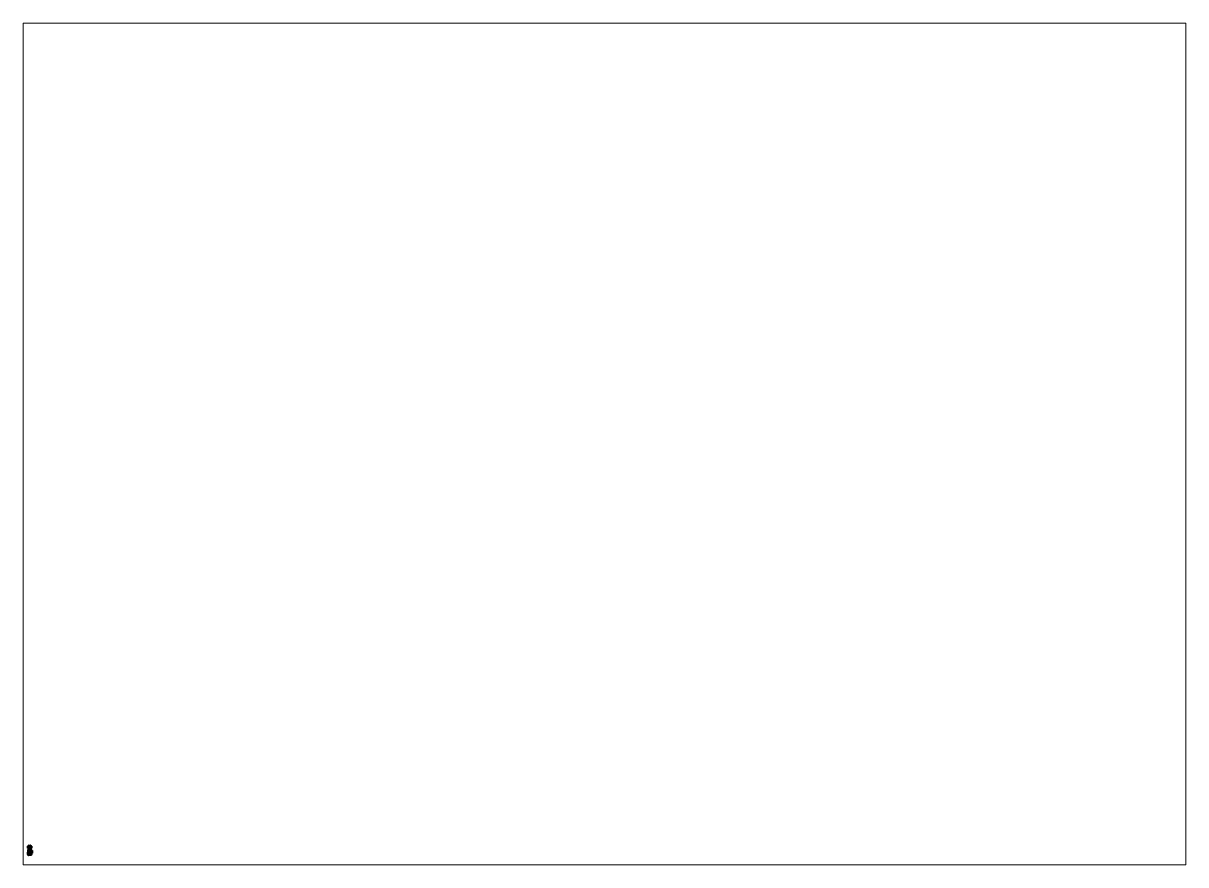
# Paper-space layout 'Layout1' of a CAD drawing. Header units: millimetres. Extents: x 28 to 251, y 20 to 181.
# The model-space entities are those that its viewports show. They can reach past a viewport. Long polylines and large blocks are cut down to what shows.
import ezdxf

# ---------------------------------------------------------------- set-up
doc = ezdxf.new("R2010")
doc.units = ezdxf.units.MM
for name, color, linetype in [('internals', 2, 'Continuous'), ('mudguards', 4, 'Continuous'), ('seats', 3, 'Continuous'), ('tent', 1, 'Continuous'), ('wheels', 2, 'Continuous')]:
    doc.layers.add(name, color=color, linetype=linetype)

msp = doc.modelspace()

# ---------------------------------------------------------------- linework, layer by layer
for points in [[(-0.72, 0.65, 1.17), (-0.76, 0.65, 1.24), (-0.68, 0.67, 1.24)], [(-0.76, 0.65, 1.24), (-0.72, 0.65, 1.31), (-0.68, 0.67, 1.24)], [(-0.6, 0.65, 1.24), (-0.64, 0.65, 1.31), (-0.72, 0.65, 1.31), (-0.76, 0.65, 1.24)], [(-0.64, 0.65, 1.17), (-0.6, 0.65, 1.24), (-0.76, 0.65, 1.24), (-0.72, 0.65, 1.17)], [(-0.64, 0.65, 1.17), (-0.72, 0.65, 1.17), (-0.68, 0.67, 1.24)], [(-0.72, 0.65, 1.31), (-0.64, 0.65, 1.31), (-0.68, 0.67, 1.24)], [(-0.62, 1.58, 0.78), (-0.64, 1.57, 0.75), (-0.69, 1.57, 0.85), (-0.66, 1.58, 0.85)], [(-0.66, 1.58, 0.85), (-0.69, 1.57, 0.85), (-0.64, 1.57, 0.95), (-0.62, 1.58, 0.92)], [(-0.68, 1.51, 0.85), (-0.69, 1.57, 0.85), (-0.64, 1.57, 0.75), (-0.63, 1.51, 0.77)], [(-0.63, 1.51, 0.93), (-0.64, 1.57, 0.95), (-0.69, 1.57, 0.85), (-0.68, 1.51, 0.85)], [(-0.64, 1.47, 0.85), (-0.68, 1.51, 0.85), (-0.63, 1.51, 0.77), (-0.61, 1.47, 0.8)], [(-0.61, 1.47, 0.9), (-0.63, 1.51, 0.93), (-0.68, 1.51, 0.85), (-0.64, 1.47, 0.85)], [(-0.6, 0.65, 1.24), (-0.64, 0.65, 1.17), (-0.68, 0.67, 1.24)], [(-0.64, 0.65, 1.31), (-0.6, 0.65, 1.24), (-0.68, 0.67, 1.24)], [(-0.5, 0.66, 1.15), (-0.51, 0.66, 1.13), (-0.68, 0.66, 1.23), (-0.67, 0.66, 1.24)], [(-0.51, 0.66, 1.13), (-0.51, 0.65, 1.14), (-0.67, 0.65, 1.24), (-0.68, 0.66, 1.23)], [(-0.51, 0.65, 1.14), (-0.5, 0.66, 1.15), (-0.67, 0.66, 1.24), (-0.67, 0.65, 1.24)], [(-0.58, 1.59, 0.85), (-0.62, 1.58, 0.78), (-0.66, 1.58, 0.85), (-0.58, 1.59, 0.85)], [(-0.58, 1.59, 0.85), (-0.66, 1.58, 0.85), (-0.62, 1.58, 0.92), (-0.58, 1.59, 0.85)], [(0.5, 0.65, 0.33), (0.66, 0, 0.33), (-0.66, 0, 0.33), (-0.5, 0.65, 0.33)], [(-0.5, 0.65, 0.33), (-0.66, 0, 0.33), (-0.66, 0, 1.11), (-0.5, 0.65, 1.11)], [(0.66, 0, 0.33), (0.66, -0.64, 0.33), (-0.66, -0.64, 0.33), (-0.66, 0, 0.33)], [(-0.66, 0, 0.33), (-0.66, -0.64, 0.33), (-0.66, -0.64, 0.46), (-0.66, 0, 1.11)], [(-0.66, -0.64, 0.46), (-0.66, -0.74, 0.66), (-0.66, -0.9, 1.11), (-0.66, 0, 1.11)], [(-0.54, 1.58, 0.78), (-0.53, 1.57, 0.75), (-0.64, 1.57, 0.75), (-0.62, 1.58, 0.78)], [(-0.62, 1.58, 0.92), (-0.64, 1.57, 0.95), (-0.53, 1.57, 0.95), (-0.54, 1.58, 0.92)], [(-0.63, 1.51, 0.77), (-0.64, 1.57, 0.75), (-0.53, 1.57, 0.75), (-0.53, 1.51, 0.77)], [(-0.53, 1.51, 0.93), (-0.53, 1.57, 0.95), (-0.64, 1.57, 0.95), (-0.63, 1.51, 0.93)], [(-0.58, 1.46, 0.85), (-0.64, 1.47, 0.85), (-0.61, 1.47, 0.8), (-0.58, 1.46, 0.85)], [(-0.58, 1.46, 0.85), (-0.61, 1.47, 0.9), (-0.64, 1.47, 0.85), (-0.58, 1.46, 0.85)], [(-0.61, 1.47, 0.8), (-0.63, 1.51, 0.77), (-0.53, 1.51, 0.77), (-0.55, 1.47, 0.8)], [(-0.55, 1.47, 0.9), (-0.53, 1.51, 0.93), (-0.63, 1.51, 0.93), (-0.61, 1.47, 0.9)], [(-0.58, 1.59, 0.85), (-0.54, 1.58, 0.78), (-0.62, 1.58, 0.78), (-0.58, 1.59, 0.85)], [(-0.58, 1.59, 0.85), (-0.62, 1.58, 0.92), (-0.54, 1.58, 0.92), (-0.58, 1.59, 0.85)], [(-0.58, 1.46, 0.85), (-0.61, 1.47, 0.8), (-0.55, 1.47, 0.8), (-0.58, 1.46, 0.85)], [(-0.58, 1.46, 0.85), (-0.55, 1.47, 0.9), (-0.61, 1.47, 0.9), (-0.58, 1.46, 0.85)], [(-0.58, 1.59, 0.85), (-0.5, 1.58, 0.85), (-0.54, 1.58, 0.78), (-0.58, 1.59, 0.85)], [(-0.58, 1.59, 0.85), (-0.54, 1.58, 0.92), (-0.5, 1.58, 0.85), (-0.58, 1.59, 0.85)], [(-0.58, 1.53, 0.64), (-0.58, 1.43, 0.73), (-0.58, 1.48, 0.8), (-0.58, 1.53, 0.77)], [(-0.58, 1.43, 0.73), (-0.58, 1.53, 0.64), (-0.58, 1.53, 0.77), (-0.58, 1.48, 0.8)], [(-0.58, 1.46, 0.85), (-0.55, 1.47, 0.8), (-0.53, 1.47, 0.85), (-0.58, 1.46, 0.85)], [(-0.58, 1.46, 0.85), (-0.53, 1.47, 0.85), (-0.55, 1.47, 0.9), (-0.58, 1.46, 0.85)], [(-0.55, 1.47, 0.8), (-0.53, 1.51, 0.77), (-0.48, 1.51, 0.85), (-0.53, 1.47, 0.85)], [(-0.53, 1.47, 0.85), (-0.48, 1.51, 0.85), (-0.53, 1.51, 0.93), (-0.55, 1.47, 0.9)], [(-0.5, 1.58, 0.85), (-0.47, 1.57, 0.85), (-0.53, 1.57, 0.75), (-0.54, 1.58, 0.78)], [(-0.54, 1.58, 0.92), (-0.53, 1.57, 0.95), (-0.47, 1.57, 0.85), (-0.5, 1.58, 0.85)], [(-0.53, 1.51, 0.77), (-0.53, 1.57, 0.75), (-0.47, 1.57, 0.85), (-0.48, 1.51, 0.85)], [(-0.48, 1.51, 0.85), (-0.47, 1.57, 0.85), (-0.53, 1.57, 0.95), (-0.53, 1.51, 0.93)], [(-0.5, 0.67, 1.05), (-0.53, 0.66, 1.05), (-0.53, 0.66, 1.15), (-0.5, 0.67, 1.15)], [(-0.53, 0.66, 1.15), (-0.5, 0.65, 1.15), (-0.5, 0.67, 1.15)], [(-0.5, 0.67, 1.05), (-0.5, 0.67, 1.05), (-0.5, 0.65, 1.05), (-0.53, 0.66, 1.05)], [(-0.53, 0.66, 1.05), (-0.5, 0.65, 1.05), (-0.5, 0.65, 1.15), (-0.53, 0.66, 1.15)], [(-0.48, 0.83, 0.33), (-0.5, 0.65, 0.33), (-0.5, 0.65, 1.11), (-0.48, 0.83, 1.05)], [(0.48, 0.83, 0.33), (0.5, 0.65, 0.33), (-0.5, 0.65, 0.33), (-0.48, 0.83, 0.33)], [(-0.48, 0.83, 1.05), (-0.5, 0.65, 1.11), (0.5, 0.65, 1.11), (0.48, 0.83, 1.05)], [(-0.5, 0.65, 1.05), (-0.5, 0.67, 1.05), (-0.5, 0.67, 1.15), (-0.5, 0.65, 1.15)], [(-0.4, 1.73, 0.59), (-0.48, 0.83, 0.59), (-0.48, 0.83, 1.05), (-0.4, 1.73, 0.73)], [(0.4, 1.73, 0.59), (0.48, 0.83, 0.59), (-0.48, 0.83, 0.59), (-0.4, 1.73, 0.59)], [(-0.4, 1.73, 0.73), (-0.48, 0.83, 1.05), (0.48, 0.83, 1.05), (0.4, 1.73, 0.73)], [(0.48, 0.83, 0.59), (0.48, 0.83, 0.33), (-0.48, 0.83, 0.33), (-0.48, 0.83, 0.59)], [(-0.45, 0.44, 1.02), (-0.47, 0.43, 1.04), (-0.37, 0.5, 1.14), (-0.36, 0.5, 1.11)], [(-0.47, 0.43, 1.04), (-0.45, 0.41, 1.05), (-0.36, 0.47, 1.14), (-0.37, 0.5, 1.14)], [(-0.45, 0.36, 0.91), (-0.47, 0.34, 0.92), (-0.47, 0.43, 1.04), (-0.45, 0.44, 1.02)], [(-0.47, 0.34, 0.92), (-0.45, 0.33, 0.93), (-0.45, 0.41, 1.05), (-0.47, 0.43, 1.04)], [(-0.36, 0.3, 0.82), (-0.37, 0.27, 0.82), (-0.47, 0.34, 0.92), (-0.45, 0.36, 0.91)], [(-0.37, 0.27, 0.82), (-0.36, 0.27, 0.84), (-0.45, 0.33, 0.93), (-0.47, 0.34, 0.92)], [(-0.43, 0.42, 1.03), (-0.45, 0.44, 1.02), (-0.36, 0.5, 1.11), (-0.35, 0.48, 1.11)], [(-0.45, 0.41, 1.05), (-0.43, 0.42, 1.03), (-0.35, 0.48, 1.11), (-0.36, 0.47, 1.14)], [(-0.43, 0.35, 0.93), (-0.45, 0.36, 0.91), (-0.45, 0.44, 1.02), (-0.43, 0.42, 1.03)], [(-0.45, 0.33, 0.93), (-0.43, 0.35, 0.93), (-0.43, 0.42, 1.03), (-0.45, 0.41, 1.05)], [(-0.35, 0.29, 0.85), (-0.36, 0.3, 0.82), (-0.45, 0.36, 0.91), (-0.43, 0.35, 0.93)], [(-0.36, 0.27, 0.84), (-0.35, 0.29, 0.85), (-0.43, 0.35, 0.93), (-0.45, 0.33, 0.93)], [(0.4, 1.73, 0.73), (0.4, 1.73, 0.59), (-0.4, 1.73, 0.59), (-0.4, 1.73, 0.73)], [(-0.39, 1.84, 0.7), (-0.39, 1.86, 0.66), (-0.39, 1.83, 0.67), (-0.39, 1.82, 0.69)], [(-0.35, 1.84, 0.7), (-0.35, 1.86, 0.66), (-0.39, 1.86, 0.66), (-0.39, 1.84, 0.7)], [(-0.39, 1.86, 0.66), (-0.39, 1.83, 0.64), (-0.39, 1.81, 0.66), (-0.39, 1.83, 0.67)], [(-0.35, 1.86, 0.66), (-0.35, 1.83, 0.64), (-0.39, 1.83, 0.64), (-0.39, 1.86, 0.66)], [(-0.39, 1.8, 0.71), (-0.39, 1.84, 0.7), (-0.39, 1.82, 0.69), (-0.39, 1.78, 0.7)], [(-0.35, 1.8, 0.71), (-0.35, 1.84, 0.7), (-0.39, 1.84, 0.7), (-0.39, 1.8, 0.71)], [(-0.39, 1.83, 0.67), (-0.39, 1.81, 0.66), (-0.35, 1.81, 0.66), (-0.35, 1.83, 0.67)], [(-0.39, 1.83, 0.64), (-0.39, 1.73, 0.64), (-0.39, 1.73, 0.69), (-0.39, 1.81, 0.66)], [(-0.35, 1.83, 0.64), (-0.35, 1.73, 0.64), (-0.39, 1.73, 0.64), (-0.39, 1.83, 0.64)], [(-0.39, 1.82, 0.69), (-0.39, 1.83, 0.67), (-0.35, 1.83, 0.67), (-0.35, 1.82, 0.69)], [(-0.39, 1.78, 0.7), (-0.39, 1.82, 0.69), (-0.35, 1.82, 0.69), (-0.35, 1.78, 0.7)], [(-0.39, 1.81, 0.66), (-0.39, 1.73, 0.69), (-0.35, 1.73, 0.69), (-0.35, 1.81, 0.66)], [(-0.35, 1.78, 0.7), (-0.35, 1.8, 0.71), (-0.39, 1.8, 0.71), (-0.39, 1.78, 0.7)], [(-0.36, 0.5, 1.11), (-0.37, 0.5, 1.14), (-0.22, 0.51, 1.16), (-0.22, 0.52, 1.13)], [(-0.37, 0.5, 1.14), (-0.36, 0.47, 1.14), (-0.22, 0.49, 1.16), (-0.22, 0.51, 1.16)], [(-0.22, 0.29, 0.8), (-0.22, 0.26, 0.8), (-0.37, 0.27, 0.82), (-0.36, 0.3, 0.82)], [(-0.22, 0.26, 0.8), (-0.22, 0.25, 0.82), (-0.36, 0.27, 0.84), (-0.37, 0.27, 0.82)], [(-0.35, 0.48, 1.11), (-0.36, 0.5, 1.11), (-0.22, 0.52, 1.13), (-0.23, 0.49, 1.13)], [(-0.36, 0.47, 1.14), (-0.35, 0.48, 1.11), (-0.23, 0.49, 1.13), (-0.22, 0.49, 1.16)], [(-0.36, 0.47, 1.1), (-0.36, 0.49, 1.11), (-0.28, 0.41, 1), (-0.29, 0.4, 1)], [(-0.36, 0.49, 1.11), (-0.34, 0.48, 1.11), (-0.27, 0.41, 1.01), (-0.28, 0.41, 1)], [(-0.36, 0.48, 1.12), (-0.36, 0.47, 1.1), (-0.29, 0.4, 1), (-0.28, 0.4, 1.01)], [(-0.34, 0.48, 1.11), (-0.36, 0.48, 1.12), (-0.28, 0.4, 1.01), (-0.27, 0.41, 1.01)], [(-0.36, 0.28, 0.85), (-0.34, 0.29, 0.85), (-0.27, 0.37, 0.95), (-0.28, 0.36, 0.96)], [(-0.34, 0.29, 0.85), (-0.36, 0.3, 0.83), (-0.28, 0.37, 0.94), (-0.27, 0.37, 0.95)], [(-0.36, 0.3, 0.83), (-0.36, 0.3, 0.85), (-0.29, 0.37, 0.96), (-0.28, 0.37, 0.94)], [(-0.36, 0.3, 0.85), (-0.36, 0.28, 0.85), (-0.28, 0.36, 0.96), (-0.29, 0.37, 0.96)], [(-0.23, 0.28, 0.83), (-0.22, 0.29, 0.8), (-0.36, 0.3, 0.82), (-0.35, 0.29, 0.85)], [(-0.22, 0.25, 0.82), (-0.23, 0.28, 0.83), (-0.35, 0.29, 0.85), (-0.36, 0.27, 0.84)], [(-0.35, 1.83, 0.67), (-0.35, 1.86, 0.66), (-0.35, 1.84, 0.7), (-0.35, 1.82, 0.69)], [(-0.35, 1.81, 0.66), (-0.35, 1.83, 0.64), (-0.35, 1.86, 0.66), (-0.35, 1.83, 0.67)], [(-0.35, 1.82, 0.69), (-0.35, 1.84, 0.7), (-0.35, 1.8, 0.71), (-0.35, 1.78, 0.7)], [(-0.35, 1.73, 0.69), (-0.35, 1.73, 0.64), (-0.35, 1.83, 0.64), (-0.35, 1.81, 0.66)], [(-0.26, 1.42, 0.33), (-0.26, 0.83, 0.33), (-0.32, 0.83, 0.59), (-0.32, 1.66, 0.59)], [(0.32, 1.66, 0.59), (0.26, 1.42, 0.33), (-0.26, 1.42, 0.33), (-0.32, 1.66, 0.59)], [(-0.3, 0.37, 0.99), (-0.28, 0.39, 1.02), (-0.28, 0.43, 0.99), (-0.3, 0.41, 0.96)], [(-0.28, 0.35, 0.96), (-0.3, 0.37, 0.99), (-0.3, 0.41, 0.96), (-0.28, 0.39, 0.93)], [(-0.3, 0.37, 0.99), (-0.22, 0.37, 0.99), (-0.24, 0.39, 1.02), (-0.28, 0.39, 1.02)], [(-0.28, 0.35, 0.96), (-0.24, 0.35, 0.96), (-0.22, 0.37, 0.99), (-0.3, 0.37, 0.99)], [(-0.28, 0.41, 0.96), (-0.26, 0.42, 0.98), (-0.26, 0.82, 0.7), (-0.28, 0.81, 0.68)], [(-0.26, 0.4, 0.94), (-0.28, 0.41, 0.96), (-0.28, 0.81, 0.68), (-0.26, 0.8, 0.66)], [(-0.28, 0.39, 1.02), (-0.24, 0.39, 1.02), (-0.24, 0.43, 0.99), (-0.28, 0.43, 0.99)], [(-0.24, 0.35, 0.96), (-0.28, 0.35, 0.96), (-0.28, 0.39, 0.93), (-0.24, 0.39, 0.93)], [(0.26, 1.42, 0.33), (0.26, 0.83, 0.33), (-0.26, 0.83, 0.33), (-0.26, 1.42, 0.33)], [(-0.26, 0.42, 0.98), (-0.24, 0.41, 0.96), (-0.24, 0.81, 0.68), (-0.26, 0.82, 0.7)], [(-0.24, 0.41, 0.96), (-0.26, 0.4, 0.94), (-0.26, 0.8, 0.66), (-0.24, 0.81, 0.68)], [(-0.24, 0.39, 1.02), (-0.22, 0.37, 0.99), (-0.22, 0.41, 0.96), (-0.24, 0.43, 0.99)], [(-0.22, 0.37, 0.99), (-0.24, 0.35, 0.96), (-0.24, 0.39, 0.93), (-0.22, 0.41, 0.96)], [(-0.23, 0.49, 1.13), (-0.22, 0.52, 1.13), (-0.1, 0.48, 1.07), (-0.12, 0.45, 1.08)], [(-0.22, 0.49, 1.16), (-0.23, 0.49, 1.13), (-0.12, 0.45, 1.08), (-0.1, 0.45, 1.1)], [(-0.06, 0.38, 0.98), (-0.08, 0.39, 0.99), (-0.23, 0.39, 0.99), (-0.22, 0.38, 0.98)], [(-0.08, 0.39, 0.99), (-0.06, 0.39, 0.97), (-0.22, 0.39, 0.97), (-0.23, 0.39, 0.99)], [(-0.06, 0.39, 0.97), (-0.08, 0.38, 0.97), (-0.23, 0.38, 0.97), (-0.22, 0.39, 0.97)], [(-0.08, 0.38, 0.97), (-0.06, 0.38, 0.98), (-0.22, 0.38, 0.98), (-0.23, 0.38, 0.97)], [(-0.12, 0.32, 0.88), (-0.1, 0.33, 0.86), (-0.22, 0.29, 0.8), (-0.23, 0.28, 0.83)], [(-0.1, 0.29, 0.88), (-0.12, 0.32, 0.88), (-0.23, 0.28, 0.83), (-0.22, 0.25, 0.82)], [(-0.22, 0.52, 1.13), (-0.22, 0.51, 1.16), (-0.09, 0.47, 1.1), (-0.1, 0.48, 1.07)], [(-0.22, 0.51, 1.16), (-0.22, 0.49, 1.16), (-0.1, 0.45, 1.1), (-0.09, 0.47, 1.1)], [(-0.1, 0.33, 0.86), (-0.09, 0.3, 0.86), (-0.22, 0.26, 0.8), (-0.22, 0.29, 0.8)], [(-0.09, 0.3, 0.86), (-0.1, 0.29, 0.88), (-0.22, 0.25, 0.82), (-0.22, 0.26, 0.8)], [(-0.12, 0.45, 1.08), (-0.1, 0.48, 1.07), (-0.05, 0.4, 0.97), (-0.07, 0.39, 0.98)], [(-0.1, 0.45, 1.1), (-0.12, 0.45, 1.08), (-0.07, 0.39, 0.98), (-0.05, 0.37, 0.99)], [(-0.07, 0.39, 0.98), (-0.05, 0.4, 0.97), (-0.1, 0.33, 0.86), (-0.12, 0.32, 0.88)], [(-0.05, 0.37, 0.99), (-0.07, 0.39, 0.98), (-0.12, 0.32, 0.88), (-0.1, 0.29, 0.88)], [(-0.1, 0.48, 1.07), (-0.09, 0.47, 1.1), (-0.03, 0.39, 0.98), (-0.05, 0.4, 0.97)], [(-0.09, 0.47, 1.1), (-0.1, 0.45, 1.1), (-0.05, 0.37, 0.99), (-0.03, 0.39, 0.98)], [(-0.05, 0.4, 0.97), (-0.03, 0.39, 0.98), (-0.09, 0.3, 0.86), (-0.1, 0.33, 0.86)], [(-0.03, 0.39, 0.98), (-0.05, 0.37, 0.99), (-0.1, 0.29, 0.88), (-0.09, 0.3, 0.86)], [(1, 0, -1.73), (1, 0, -2.73), (0, 0, -2.73), (0, 0, -1.73)], [(1, 0, -2.73), (1, -1, -2.73), (0, -1, -2.73), (0, 0, -2.73)], [(0, 0, -2.73), (0, -1, -2.73), (0, -1, -1.73), (0, 0, -1.73)], [(0, 0, -1.73), (0, -1, -1.73), (1, -1, -1.73), (1, 0, -1.73)], [(0.32, 0.83, 0.59), (0.26, 0.83, 0.33), (0.26, 1.42, 0.33), (0.32, 1.66, 0.59)], [(0.35, 1.86, 0.66), (0.35, 1.83, 0.64), (0.35, 1.81, 0.66), (0.35, 1.83, 0.67)], [(0.39, 1.86, 0.66), (0.39, 1.83, 0.64), (0.35, 1.83, 0.64), (0.35, 1.86, 0.66)], [(0.35, 1.84, 0.7), (0.35, 1.86, 0.66), (0.35, 1.83, 0.67), (0.35, 1.82, 0.69)], [(0.39, 1.84, 0.7), (0.39, 1.86, 0.66), (0.35, 1.86, 0.66), (0.35, 1.84, 0.7)], [(0.35, 1.8, 0.71), (0.35, 1.84, 0.7), (0.35, 1.82, 0.69), (0.35, 1.78, 0.7)], [(0.39, 1.8, 0.71), (0.39, 1.84, 0.7), (0.35, 1.84, 0.7), (0.35, 1.8, 0.71)], [(0.35, 1.83, 0.64), (0.35, 1.73, 0.64), (0.35, 1.73, 0.69), (0.35, 1.81, 0.66)], [(0.39, 1.83, 0.64), (0.39, 1.73, 0.64), (0.35, 1.73, 0.64), (0.35, 1.83, 0.64)], [(0.35, 1.83, 0.67), (0.35, 1.81, 0.66), (0.39, 1.81, 0.66), (0.39, 1.83, 0.67)], [(0.35, 1.82, 0.69), (0.35, 1.83, 0.67), (0.39, 1.83, 0.67), (0.39, 1.82, 0.69)], [(0.35, 1.78, 0.7), (0.35, 1.82, 0.69), (0.39, 1.82, 0.69), (0.39, 1.78, 0.7)], [(0.35, 1.81, 0.66), (0.35, 1.73, 0.69), (0.39, 1.73, 0.69), (0.39, 1.81, 0.66)], [(0.39, 1.78, 0.7), (0.39, 1.8, 0.71), (0.35, 1.8, 0.71), (0.35, 1.78, 0.7)], [(0.39, 1.81, 0.66), (0.39, 1.83, 0.64), (0.39, 1.86, 0.66), (0.39, 1.83, 0.67)], [(0.39, 1.83, 0.67), (0.39, 1.86, 0.66), (0.39, 1.84, 0.7), (0.39, 1.82, 0.69)], [(0.39, 1.82, 0.69), (0.39, 1.84, 0.7), (0.39, 1.8, 0.71), (0.39, 1.78, 0.7)], [(0.39, 1.73, 0.69), (0.39, 1.73, 0.64), (0.39, 1.83, 0.64), (0.39, 1.81, 0.66)], [(0.48, 0.83, 1.05), (0.48, 0.83, 0.59), (0.4, 1.73, 0.59), (0.4, 1.73, 0.73)], [(0.5, 1.58, 0.85), (0.47, 1.57, 0.85), (0.52, 1.57, 0.95), (0.54, 1.58, 0.92)], [(0.54, 1.58, 0.78), (0.52, 1.57, 0.75), (0.47, 1.57, 0.85), (0.5, 1.58, 0.85)], [(0.48, 1.51, 0.85), (0.47, 1.57, 0.85), (0.52, 1.57, 0.75), (0.53, 1.51, 0.77)], [(0.53, 1.51, 0.93), (0.52, 1.57, 0.95), (0.47, 1.57, 0.85), (0.48, 1.51, 0.85)], [(0.52, 1.47, 0.85), (0.48, 1.51, 0.85), (0.53, 1.51, 0.77), (0.55, 1.47, 0.8)], [(0.55, 1.47, 0.9), (0.53, 1.51, 0.93), (0.48, 1.51, 0.85), (0.52, 1.47, 0.85)], [(0.5, 0.65, 1.11), (0.5, 0.65, 0.33), (0.48, 0.83, 0.33), (0.48, 0.83, 1.05)], [(0.51, 0.77, 0.97), (0.51, 0.79, 0.97), (0.48, 0.79, 0.98), (0.48, 0.77, 0.97)], [(0.51, 0.79, 0.97), (0.52, 0.78, 0.96), (0.48, 0.78, 0.96), (0.48, 0.79, 0.98)], [(0.52, 0.78, 0.96), (0.51, 0.77, 0.97), (0.48, 0.77, 0.97), (0.48, 0.78, 0.96)], [(0.58, 1.59, 0.85), (0.5, 1.58, 0.85), (0.54, 1.58, 0.92), (0.58, 1.59, 0.85)], [(0.58, 1.59, 0.85), (0.54, 1.58, 0.78), (0.5, 1.58, 0.85), (0.58, 1.59, 0.85)], [(0.5, 0.65, 1.11), (0.66, 0, 1.11), (0.66, 0, 0.33), (0.5, 0.65, 0.33)], [(0.53, 0.77, 1.1), (0.51, 0.81, 1.1), (0.54, 0.81, 1.05), (0.55, 0.77, 1.06)], [(0.55, 0.77, 1.14), (0.54, 0.81, 1.15), (0.51, 0.81, 1.1), (0.53, 0.77, 1.1)], [(0.6, 0.81, 1.15), (0.63, 0.81, 1.1), (0.51, 0.81, 1.1), (0.54, 0.81, 1.15)], [(0.63, 0.81, 1.1), (0.6, 0.81, 1.05), (0.54, 0.81, 1.05), (0.51, 0.81, 1.1)], [(0.52, 0.78, 0.96), (0.51, 0.79, 0.97), (0.57, 0.79, 1.07), (0.58, 0.78, 1.06)], [(0.51, 0.79, 0.97), (0.51, 0.77, 0.97), (0.57, 0.77, 1.07), (0.57, 0.79, 1.07)], [(0.51, 0.77, 0.97), (0.52, 0.78, 0.96), (0.58, 0.78, 1.06), (0.57, 0.77, 1.07)], [(0.54, 1.58, 0.92), (0.52, 1.57, 0.95), (0.63, 1.57, 0.95), (0.62, 1.58, 0.92)], [(0.62, 1.58, 0.78), (0.63, 1.57, 0.75), (0.52, 1.57, 0.75), (0.54, 1.58, 0.78)], [(0.53, 1.51, 0.77), (0.52, 1.57, 0.75), (0.63, 1.57, 0.75), (0.63, 1.51, 0.77)], [(0.63, 1.51, 0.93), (0.63, 1.57, 0.95), (0.52, 1.57, 0.95), (0.53, 1.51, 0.93)], [(0.58, 1.46, 0.85), (0.52, 1.47, 0.85), (0.55, 1.47, 0.8), (0.58, 1.46, 0.85)], [(0.58, 1.46, 0.85), (0.55, 1.47, 0.9), (0.52, 1.47, 0.85), (0.58, 1.46, 0.85)], [(0.55, 1.47, 0.8), (0.53, 1.51, 0.77), (0.63, 1.51, 0.77), (0.61, 1.47, 0.8)], [(0.61, 1.47, 0.9), (0.63, 1.51, 0.93), (0.53, 1.51, 0.93), (0.55, 1.47, 0.9)], [(0.57, 0.75, 1.1), (0.53, 0.77, 1.1), (0.55, 0.77, 1.06), (0.57, 0.75, 1.1)], [(0.57, 0.75, 1.1), (0.55, 0.77, 1.14), (0.53, 0.77, 1.1), (0.57, 0.75, 1.1)], [(0.58, 1.59, 0.85), (0.54, 1.58, 0.92), (0.62, 1.58, 0.92), (0.58, 1.59, 0.85)], [(0.58, 1.59, 0.85), (0.62, 1.58, 0.78), (0.54, 1.58, 0.78), (0.58, 1.59, 0.85)], [(0.55, 0.77, 1.06), (0.54, 0.81, 1.05), (0.6, 0.81, 1.05), (0.59, 0.77, 1.06)], [(0.59, 0.77, 1.14), (0.6, 0.81, 1.15), (0.54, 0.81, 1.15), (0.55, 0.77, 1.14)], [(0.58, 1.46, 0.85), (0.55, 1.47, 0.8), (0.61, 1.47, 0.8), (0.58, 1.46, 0.85)], [(0.58, 1.46, 0.85), (0.61, 1.47, 0.9), (0.55, 1.47, 0.9), (0.58, 1.46, 0.85)], [(0.57, 0.75, 1.1), (0.55, 0.77, 1.06), (0.59, 0.77, 1.06), (0.57, 0.75, 1.1)], [(0.57, 0.75, 1.1), (0.59, 0.77, 1.14), (0.55, 0.77, 1.14), (0.57, 0.75, 1.1)], [(0.57, 0.75, 1.1), (0.59, 0.77, 1.06), (0.61, 0.77, 1.1), (0.57, 0.75, 1.1)], [(0.57, 0.75, 1.1), (0.61, 0.77, 1.1), (0.59, 0.77, 1.14), (0.57, 0.75, 1.1)], [(0.58, 1.59, 0.85), (0.62, 1.58, 0.92), (0.66, 1.58, 0.85), (0.58, 1.59, 0.85)], [(0.58, 1.59, 0.85), (0.66, 1.58, 0.85), (0.62, 1.58, 0.78), (0.58, 1.59, 0.85)], [(0.58, 1.43, 0.73), (0.58, 1.53, 0.64), (0.58, 1.53, 0.77), (0.58, 1.48, 0.8)], [(0.58, 1.53, 0.64), (0.58, 1.43, 0.73), (0.58, 1.48, 0.8), (0.58, 1.53, 0.77)], [(0.58, 1.46, 0.85), (0.61, 1.47, 0.8), (0.63, 1.47, 0.85), (0.58, 1.46, 0.85)], [(0.58, 1.46, 0.85), (0.63, 1.47, 0.85), (0.61, 1.47, 0.9), (0.58, 1.46, 0.85)], [(0.59, 0.77, 1.06), (0.6, 0.81, 1.05), (0.63, 0.81, 1.1), (0.61, 0.77, 1.1)], [(0.61, 0.77, 1.1), (0.63, 0.81, 1.1), (0.6, 0.81, 1.15), (0.59, 0.77, 1.14)], [(0.61, 1.47, 0.8), (0.63, 1.51, 0.77), (0.68, 1.51, 0.85), (0.63, 1.47, 0.85)], [(0.63, 1.47, 0.85), (0.68, 1.51, 0.85), (0.63, 1.51, 0.93), (0.61, 1.47, 0.9)], [(0.62, 1.58, 0.92), (0.63, 1.57, 0.95), (0.69, 1.57, 0.85), (0.66, 1.58, 0.85)], [(0.66, 1.58, 0.85), (0.69, 1.57, 0.85), (0.63, 1.57, 0.75), (0.62, 1.58, 0.78)], [(0.63, 1.51, 0.77), (0.63, 1.57, 0.75), (0.69, 1.57, 0.85), (0.68, 1.51, 0.85)], [(0.68, 1.51, 0.85), (0.69, 1.57, 0.85), (0.63, 1.57, 0.95), (0.63, 1.51, 0.93)], [(0.66, 0, 1.11), (0.66, -0.64, 0.46), (0.66, -0.64, 0.33), (0.66, 0, 0.33)], [(0.66, -0.9, 1.11), (0.66, -0.74, 0.66), (0.66, -0.64, 0.46), (0.66, 0, 1.11)], [(1, -1, -1.73), (1, -1, -2.73), (1, 0, -2.73), (1, 0, -1.73)], [(-0.48, -1.64, 0.95), (-0.48, -1.7, 0.95), (-0.67, -1.7, 0.95), (-0.67, -1.64, 0.95)], [(-0.67, -1.7, 1.04), (-0.48, -1.7, 1.04), (-0.48, -1.64, 1.04), (-0.67, -1.64, 1.04)], [(-0.67, -1.64, 1.04), (-0.48, -1.64, 1.04), (-0.48, -1.64, 0.95), (-0.67, -1.64, 0.95)], [(-0.67, -1.64, 0.95), (-0.67, -1.7, 0.95), (-0.67, -1.7, 1.04), (-0.67, -1.64, 1.04)], [(-0.67, -1.73, 0.76), (-0.67, -1.65, 0.93), (-0.36, -1.65, 0.93), (-0.36, -1.73, 0.76)], [(-0.67, -1.65, 0.93), (-0.67, -1.73, 0.76), (-0.36, -1.73, 0.76), (-0.36, -1.65, 0.93)], [(-0.67, -1.7, 0.95), (-0.48, -1.7, 0.95), (-0.48, -1.7, 1.04), (-0.67, -1.7, 1.04)], [(-0.66, -0.74, 0.66), (-0.66, -0.9, 0.78), (-0.66, -0.9, 1.11)], [(-0.66, -1.09, 0.82), (-0.66, -1.54, 1.11), (-0.66, -0.9, 1.11), (-0.66, -0.9, 0.78)], [(-0.66, -0.9, 1.11), (-0.66, -1.54, 1.11), (0.66, -1.54, 1.11), (0.66, -0.9, 1.11)], [(-0.66, -1.4, 0.69), (-0.66, -1.75, 0.69), (-0.66, -1.54, 1.11), (-0.66, -1.09, 0.82)], [(-0.66, -1.53, 0.51), (-0.66, -1.75, 0.51), (-0.66, -1.75, 0.69), (-0.66, -1.4, 0.69)], [(0.66, -1.53, 0.51), (0.66, -1.75, 0.51), (-0.66, -1.75, 0.51), (-0.66, -1.53, 0.51)], [(-0.66, -1.54, 1.11), (-0.66, -1.75, 0.69), (0.66, -1.75, 0.69), (0.66, -1.54, 1.11)], [(-0.66, -1.75, 0.69), (-0.66, -1.75, 0.51), (0.66, -1.75, 0.51), (0.66, -1.75, 0.69)], [(-0.62, -1.65, 0.96), (-0.62, -1.64, 0.91), (-0.62, -1.59, 1.01), (-0.62, -1.65, 1.02)], [(-0.62, -1.64, 0.91), (-0.62, -1.65, 0.96), (-0.62, -1.65, 1.02), (-0.62, -1.59, 1.01)], [(-0.52, -1.64, 0.91), (-0.52, -1.65, 0.96), (-0.52, -1.65, 1.02), (-0.52, -1.59, 1.01)], [(-0.52, -1.65, 0.96), (-0.52, -1.64, 0.91), (-0.52, -1.59, 1.01), (-0.52, -1.65, 1.02)], [(-0.46, -1.81, 0.68), (-0.46, -1.73, 0.71), (-0.5, -1.73, 0.71), (-0.5, -1.81, 0.68)], [(-0.5, -1.73, 0.71), (-0.5, -1.73, 0.66), (-0.5, -1.83, 0.66), (-0.5, -1.81, 0.68)], [(-0.5, -1.83, 0.66), (-0.5, -1.73, 0.66), (-0.46, -1.73, 0.66), (-0.46, -1.83, 0.66)], [(-0.46, -1.78, 0.72), (-0.46, -1.82, 0.71), (-0.5, -1.82, 0.71), (-0.5, -1.78, 0.72)], [(-0.5, -1.82, 0.71), (-0.5, -1.84, 0.72), (-0.5, -1.8, 0.73), (-0.5, -1.78, 0.72)], [(-0.5, -1.78, 0.72), (-0.5, -1.8, 0.73), (-0.46, -1.8, 0.73), (-0.46, -1.78, 0.72)], [(-0.5, -1.8, 0.73), (-0.5, -1.84, 0.72), (-0.46, -1.84, 0.72), (-0.46, -1.8, 0.73)], [(-0.5, -1.81, 0.68), (-0.5, -1.83, 0.66), (-0.5, -1.86, 0.68), (-0.5, -1.83, 0.69)], [(-0.46, -1.83, 0.69), (-0.46, -1.81, 0.68), (-0.5, -1.81, 0.68), (-0.5, -1.83, 0.69)], [(-0.5, -1.83, 0.69), (-0.5, -1.86, 0.68), (-0.5, -1.84, 0.72), (-0.5, -1.82, 0.71)], [(-0.46, -1.82, 0.71), (-0.46, -1.83, 0.69), (-0.5, -1.83, 0.69), (-0.5, -1.82, 0.71)], [(-0.5, -1.86, 0.68), (-0.5, -1.83, 0.66), (-0.46, -1.83, 0.66), (-0.46, -1.86, 0.68)], [(-0.5, -1.84, 0.72), (-0.5, -1.86, 0.68), (-0.46, -1.86, 0.68), (-0.46, -1.84, 0.72)], [(-0.48, -1.64, 1.04), (-0.48, -1.7, 1.04), (-0.48, -1.7, 0.95), (-0.48, -1.64, 0.95)], [(-0.46, -1.83, 0.66), (-0.46, -1.73, 0.66), (-0.46, -1.73, 0.71), (-0.46, -1.81, 0.68)], [(-0.46, -1.8, 0.73), (-0.46, -1.84, 0.72), (-0.46, -1.82, 0.71), (-0.46, -1.78, 0.72)], [(-0.46, -1.86, 0.68), (-0.46, -1.83, 0.66), (-0.46, -1.81, 0.68), (-0.46, -1.83, 0.69)], [(-0.46, -1.84, 0.72), (-0.46, -1.86, 0.68), (-0.46, -1.83, 0.69), (-0.46, -1.82, 0.71)], [(-0.16, -0.65, 0.33), (-0.16, -1.54, 0.33), (-0.16, -1.54, 0.51), (-0.16, -0.72, 0.51)], [(0.16, -0.65, 0.33), (0.16, -1.54, 0.33), (-0.16, -1.54, 0.33), (-0.16, -0.65, 0.33)], [(-0.16, -1.54, 0.51), (-0.16, -1.54, 0.33), (0.16, -1.54, 0.33), (0.16, -1.54, 0.51)], [(0, -1, -1.73), (0, -1, -2.73), (1, -1, -2.73), (1, -1, -1.73)], [(0.16, -1.54, 0.51), (0.16, -1.54, 0.33), (0.16, -0.65, 0.33), (0.16, -0.72, 0.51)], [(0.5, -1.81, 0.68), (0.5, -1.73, 0.71), (0.46, -1.73, 0.71), (0.46, -1.81, 0.68)], [(0.46, -1.73, 0.71), (0.46, -1.73, 0.66), (0.46, -1.83, 0.66), (0.46, -1.81, 0.68)], [(0.46, -1.83, 0.66), (0.46, -1.73, 0.66), (0.5, -1.73, 0.66), (0.5, -1.83, 0.66)], [(0.46, -1.78, 0.72), (0.46, -1.8, 0.73), (0.5, -1.8, 0.73), (0.5, -1.78, 0.72)], [(0.5, -1.78, 0.72), (0.5, -1.82, 0.71), (0.46, -1.82, 0.71), (0.46, -1.78, 0.72)], [(0.46, -1.82, 0.71), (0.46, -1.84, 0.72), (0.46, -1.8, 0.73), (0.46, -1.78, 0.72)], [(0.46, -1.8, 0.73), (0.46, -1.84, 0.72), (0.5, -1.84, 0.72), (0.5, -1.8, 0.73)], [(0.46, -1.81, 0.68), (0.46, -1.83, 0.66), (0.46, -1.86, 0.68), (0.46, -1.83, 0.69)], [(0.5, -1.83, 0.69), (0.5, -1.81, 0.68), (0.46, -1.81, 0.68), (0.46, -1.83, 0.69)], [(0.5, -1.82, 0.71), (0.5, -1.83, 0.69), (0.46, -1.83, 0.69), (0.46, -1.82, 0.71)], [(0.46, -1.83, 0.69), (0.46, -1.86, 0.68), (0.46, -1.84, 0.72), (0.46, -1.82, 0.71)], [(0.46, -1.86, 0.68), (0.46, -1.83, 0.66), (0.5, -1.83, 0.66), (0.5, -1.86, 0.68)], [(0.46, -1.84, 0.72), (0.46, -1.86, 0.68), (0.5, -1.86, 0.68), (0.5, -1.84, 0.72)], [(0.5, -1.83, 0.66), (0.5, -1.73, 0.66), (0.5, -1.73, 0.71), (0.5, -1.81, 0.68)], [(0.5, -1.8, 0.73), (0.5, -1.84, 0.72), (0.5, -1.82, 0.71), (0.5, -1.78, 0.72)], [(0.5, -1.86, 0.68), (0.5, -1.83, 0.66), (0.5, -1.81, 0.68), (0.5, -1.83, 0.69)], [(0.5, -1.84, 0.72), (0.5, -1.86, 0.68), (0.5, -1.83, 0.69), (0.5, -1.82, 0.71)], [(0.63, -1.65, 1.04), (0.61, -1.65, 1), (0.61, -1.68, 1), (0.63, -1.68, 1.04)], [(0.61, -1.65, 1), (0.63, -1.65, 0.96), (0.63, -1.68, 0.96), (0.61, -1.68, 1)], [(0.71, -1.65, 1), (0.61, -1.65, 1), (0.63, -1.65, 1.04), (0.68, -1.65, 1.04)], [(0.68, -1.65, 0.96), (0.63, -1.65, 0.96), (0.61, -1.65, 1), (0.71, -1.65, 1)], [(0.68, -1.68, 1.04), (0.63, -1.68, 1.04), (0.61, -1.68, 1), (0.71, -1.68, 1)], [(0.71, -1.68, 1), (0.61, -1.68, 1), (0.63, -1.68, 0.96), (0.68, -1.68, 0.96)], [(0.68, -1.65, 1.04), (0.63, -1.65, 1.04), (0.63, -1.68, 1.04), (0.68, -1.68, 1.04)], [(0.63, -1.65, 0.96), (0.68, -1.65, 0.96), (0.68, -1.68, 0.96), (0.63, -1.68, 0.96)], [(0.66, -0.9, 1.11), (0.66, -0.9, 0.78), (0.66, -0.74, 0.66), (0.66, -0.9, 1.11)], [(0.66, -0.9, 1.11), (0.66, -1.54, 1.11), (0.66, -1.09, 0.82), (0.66, -0.9, 0.78)], [(0.66, -1.54, 1.11), (0.66, -1.75, 0.69), (0.66, -1.4, 0.69), (0.66, -1.09, 0.82)], [(0.66, -1.75, 0.69), (0.66, -1.75, 0.51), (0.66, -1.53, 0.51), (0.66, -1.4, 0.69)], [(0.66, -1.65, 0.96), (0.66, -1.64, 0.91), (0.66, -1.59, 1.01), (0.66, -1.65, 1.02)], [(0.66, -1.64, 0.91), (0.66, -1.65, 0.96), (0.66, -1.65, 1.02), (0.66, -1.59, 1.01)], [(0.71, -1.65, 1), (0.68, -1.65, 1.04), (0.68, -1.68, 1.04), (0.71, -1.68, 1)], [(0.68, -1.65, 0.96), (0.71, -1.65, 1), (0.71, -1.68, 1), (0.68, -1.68, 0.96)]]:
    msp.add_3dface(points)
at = {"layer": 'internals'}
for points in [[(-0.48, 0.65, 0.35), (-0.64, 0, 0.35), (0.64, 0, 0.35), (0.48, 0.65, 0.35)], [(-0.64, 0, 0.35), (-0.48, 0.65, 0.35), (-0.48, 0.65, 1.11), (-0.64, 0, 1.11)], [(-0.64, 0, 0.35), (-0.64, -0.64, 0.35), (0.64, -0.64, 0.35), (0.64, 0, 0.35)], [(-0.64, -0.64, 0.35), (-0.64, 0, 0.35), (-0.64, 0, 1.11), (-0.64, -0.64, 0.46)], [(-0.48, 0.65, 0.35), (0.48, 0.65, 0.35), (0.48, 0.65, 1.11), (-0.48, 0.65, 1.11)], [(-0.07, 0.65, 0.33), (-0.07, -0.65, 0.33), (-0.07, -0.72, 0.51), (-0.07, 0.65, 0.51)], [(-0.07, 0.65, 0.51), (-0.07, -0.72, 0.51), (0.07, -0.72, 0.51), (0.07, 0.65, 0.51)], [(0.07, -0.72, 0.51), (0.07, -0.65, 0.33), (0.07, 0.65, 0.33), (0.07, 0.65, 0.51)], [(0.48, 0.65, 0.35), (0.64, 0, 0.35), (0.64, 0, 1.11), (0.48, 0.65, 1.11)], [(0.64, 0, 0.35), (0.64, -0.64, 0.35), (0.64, -0.64, 0.46), (0.64, 0, 1.11)], [(0.64, 0, 1.11), (0.64, -0.64, 0.46), (0.64, -0.74, 0.66), (0.64, -0.9, 1.11)], [(-0.64, -0.64, 0.46), (-0.64, 0, 1.11), (-0.64, -0.9, 1.11), (-0.64, -0.74, 0.66)], [(-0.64, -0.74, 0.66), (-0.64, -0.9, 1.11), (-0.64, -0.9, 1.11), (-0.64, -0.9, 0.78)], [(-0.16, -0.72, 0.51), (-0.16, -1.54, 0.51), (0.16, -1.54, 0.51), (0.16, -0.72, 0.51)], [(0.64, -0.9, 1.11), (0.64, -0.74, 0.66), (0.64, -0.9, 0.78), (0.64, -0.9, 1.11)]]:
    msp.add_3dface(points, dxfattribs=at)
at = {"layer": 'mudguards'}
for points in [[(-0.78, 1.43, 0.66), (-0.78, 1.5, 0.59), (-0.71, 1.58, 0.59), (-0.71, 1.46, 0.73)], [(-0.78, 1.5, 0.59), (-0.78, 1.43, 0.66), (-0.71, 1.46, 0.73), (-0.71, 1.58, 0.59)], [(-0.78, 1.43, 0.66), (-0.78, 1.29, 0.72), (-0.71, 1.29, 0.79), (-0.71, 1.46, 0.73)], [(-0.78, 1.29, 0.72), (-0.78, 1.43, 0.66), (-0.71, 1.46, 0.73), (-0.71, 1.29, 0.79)], [(-0.78, 1.15, 0.72), (-0.78, 1.29, 0.72), (-0.71, 1.29, 0.79), (-0.71, 1.15, 0.79)], [(-0.78, 1.29, 0.72), (-0.78, 1.15, 0.72), (-0.71, 1.15, 0.79), (-0.71, 1.29, 0.79)], [(-0.78, 1.15, 0.72), (-0.78, 1, 0.65), (-0.71, 0.98, 0.73), (-0.71, 1.15, 0.79)], [(-0.78, 1, 0.65), (-0.78, 1.15, 0.72), (-0.71, 1.15, 0.79), (-0.71, 0.98, 0.73)], [(-0.78, 0.91, 0.55), (-0.78, 1, 0.65), (-0.71, 0.98, 0.73), (-0.71, 0.83, 0.59)], [(-0.78, 1, 0.65), (-0.78, 0.91, 0.55), (-0.71, 0.83, 0.59), (-0.71, 0.98, 0.73)], [(-0.78, 0.91, 0.55), (-0.78, 0.86, 0.42), (-0.71, 0.78, 0.45), (-0.71, 0.83, 0.59)], [(-0.78, 0.86, 0.42), (-0.78, 0.91, 0.55), (-0.71, 0.83, 0.59), (-0.71, 0.78, 0.45)], [(-0.78, 0.82, 0.33), (-0.78, 0.86, 0.42), (-0.71, 0.78, 0.45), (-0.71, 0.78, 0.31)], [(-0.78, 0.86, 0.42), (-0.78, 0.82, 0.33), (-0.71, 0.78, 0.31), (-0.71, 0.78, 0.45)], [(-0.71, 1.46, 0.73), (-0.71, 1.58, 0.59), (0.71, 1.58, 0.59), (0.71, 1.46, 0.73)], [(-0.71, 1.58, 0.59), (-0.71, 1.46, 0.73), (0.71, 1.46, 0.73), (0.71, 1.58, 0.59)], [(-0.71, 1.29, 0.79), (-0.71, 1.46, 0.73), (0.71, 1.46, 0.73), (0.71, 1.29, 0.79)], [(-0.71, 1.46, 0.73), (-0.71, 1.29, 0.79), (0.71, 1.29, 0.79), (0.71, 1.46, 0.73)], [(-0.71, 1.29, 0.79), (-0.71, 1.15, 0.79), (0.71, 1.15, 0.79), (0.71, 1.29, 0.79)], [(-0.71, 1.15, 0.79), (-0.71, 1.29, 0.79), (0.71, 1.29, 0.79), (0.71, 1.15, 0.79)], [(-0.71, 0.98, 0.73), (-0.71, 1.15, 0.79), (0.71, 1.15, 0.79), (0.71, 0.98, 0.73)], [(-0.71, 1.15, 0.79), (-0.71, 0.98, 0.73), (0.71, 0.98, 0.73), (0.71, 1.15, 0.79)], [(-0.71, 0.98, 0.73), (-0.71, 0.83, 0.59), (0.71, 0.83, 0.59), (0.71, 0.98, 0.73)], [(-0.71, 0.83, 0.59), (-0.71, 0.98, 0.73), (0.71, 0.98, 0.73), (0.71, 0.83, 0.59)], [(-0.71, 0.78, 0.45), (-0.71, 0.83, 0.59), (0.71, 0.83, 0.59), (0.71, 0.78, 0.45)], [(-0.71, 0.83, 0.59), (-0.71, 0.78, 0.45), (0.71, 0.78, 0.45), (0.71, 0.83, 0.59)], [(-0.71, 0.78, 0.31), (-0.71, 0.78, 0.45), (0.71, 0.78, 0.45), (0.71, 0.78, 0.31)], [(-0.71, 0.78, 0.45), (-0.71, 0.78, 0.31), (0.71, 0.78, 0.31), (0.71, 0.78, 0.45)], [(0.78, 1.43, 0.66), (0.78, 1.5, 0.59), (0.71, 1.58, 0.59), (0.71, 1.46, 0.73)], [(0.78, 1.5, 0.59), (0.78, 1.43, 0.66), (0.71, 1.46, 0.73), (0.71, 1.58, 0.59)], [(0.78, 1.29, 0.72), (0.78, 1.43, 0.66), (0.71, 1.46, 0.73), (0.71, 1.29, 0.79)], [(0.78, 1.43, 0.66), (0.78, 1.29, 0.72), (0.71, 1.29, 0.79), (0.71, 1.46, 0.73)], [(0.78, 1.29, 0.72), (0.78, 1.15, 0.72), (0.71, 1.15, 0.79), (0.71, 1.29, 0.79)], [(0.78, 1.15, 0.72), (0.78, 1.29, 0.72), (0.71, 1.29, 0.79), (0.71, 1.15, 0.79)], [(0.78, 1.15, 0.72), (0.78, 1, 0.65), (0.71, 0.98, 0.73), (0.71, 1.15, 0.79)], [(0.78, 1, 0.65), (0.78, 1.15, 0.72), (0.71, 1.15, 0.79), (0.71, 0.98, 0.73)], [(0.78, 0.91, 0.55), (0.78, 1, 0.65), (0.71, 0.98, 0.73), (0.71, 0.83, 0.59)], [(0.78, 1, 0.65), (0.78, 0.91, 0.55), (0.71, 0.83, 0.59), (0.71, 0.98, 0.73)], [(0.78, 0.91, 0.55), (0.78, 0.86, 0.42), (0.71, 0.78, 0.45), (0.71, 0.83, 0.59)], [(0.78, 0.86, 0.42), (0.78, 0.91, 0.55), (0.71, 0.83, 0.59), (0.71, 0.78, 0.45)], [(0.78, 0.82, 0.33), (0.78, 0.86, 0.42), (0.71, 0.78, 0.45), (0.71, 0.78, 0.31)], [(0.78, 0.86, 0.42), (0.78, 0.82, 0.33), (0.71, 0.78, 0.31), (0.71, 0.78, 0.45)], [(-0.78, -0.77, 0.61), (-0.78, -0.69, 0.43), (-0.71, -0.64, 0.46), (-0.71, -0.74, 0.66)], [(-0.78, -0.69, 0.43), (-0.78, -0.77, 0.61), (-0.71, -0.74, 0.66), (-0.71, -0.64, 0.46)], [(-0.78, -0.66, 0.33), (-0.78, -0.69, 0.43), (-0.71, -0.64, 0.46), (-0.71, -0.64, 0.33)], [(-0.78, -0.69, 0.43), (-0.78, -0.66, 0.33), (-0.71, -0.64, 0.33), (-0.71, -0.64, 0.46)], [(-0.78, -0.77, 0.61), (-0.78, -0.9, 0.73), (-0.71, -0.9, 0.78), (-0.71, -0.74, 0.66)], [(-0.78, -0.9, 0.73), (-0.78, -0.77, 0.61), (-0.71, -0.74, 0.66), (-0.71, -0.9, 0.78)], [(-0.78, -1.02, 0.76), (-0.78, -0.9, 0.73), (-0.71, -0.9, 0.78), (-0.71, -1.02, 0.82)], [(-0.78, -0.9, 0.73), (-0.78, -1.02, 0.76), (-0.71, -1.02, 0.82), (-0.71, -0.9, 0.78)], [(-0.78, -1.02, 0.76), (-0.78, -1.17, 0.76), (-0.71, -1.17, 0.82), (-0.71, -1.02, 0.82)], [(-0.78, -1.17, 0.76), (-0.78, -1.02, 0.76), (-0.71, -1.02, 0.82), (-0.71, -1.17, 0.82)], [(-0.78, -1.37, 0.66), (-0.78, -1.17, 0.76), (-0.71, -1.17, 0.82), (-0.71, -1.37, 0.73)], [(-0.78, -1.17, 0.76), (-0.78, -1.37, 0.66), (-0.71, -1.37, 0.73), (-0.71, -1.17, 0.82)], [(-0.78, -1.45, 0.55), (-0.78, -1.37, 0.66), (-0.71, -1.37, 0.73), (-0.71, -1.49, 0.59)], [(-0.78, -1.37, 0.66), (-0.78, -1.45, 0.55), (-0.71, -1.49, 0.59), (-0.71, -1.37, 0.73)], [(-0.78, -1.5, 0.44), (-0.78, -1.45, 0.55), (-0.71, -1.49, 0.59), (-0.71, -1.54, 0.5)], [(-0.78, -1.45, 0.55), (-0.78, -1.5, 0.44), (-0.71, -1.54, 0.5), (-0.71, -1.49, 0.59)], [(-0.78, -1.5, 0.44), (-0.78, -1.51, 0.28), (-0.71, -1.54, 0.28), (-0.71, -1.54, 0.5)], [(-0.78, -1.51, 0.28), (-0.78, -1.5, 0.44), (-0.71, -1.54, 0.5), (-0.71, -1.54, 0.28)], [(-0.71, -0.64, 0.33), (-0.71, -0.64, 0.46), (0.71, -0.64, 0.46), (0.71, -0.64, 0.33)], [(-0.71, -0.64, 0.46), (-0.71, -0.64, 0.33), (0.71, -0.64, 0.33), (0.71, -0.64, 0.46)], [(-0.71, -0.74, 0.66), (-0.71, -0.64, 0.46), (0.71, -0.64, 0.46), (0.71, -0.74, 0.66)], [(-0.71, -0.64, 0.46), (-0.71, -0.74, 0.66), (0.71, -0.74, 0.66), (0.71, -0.64, 0.46)], [(-0.71, -0.74, 0.66), (-0.71, -0.9, 0.78), (0.71, -0.9, 0.78), (0.71, -0.74, 0.66)], [(-0.71, -0.9, 0.78), (-0.71, -0.74, 0.66), (0.71, -0.74, 0.66), (0.71, -0.9, 0.78)], [(-0.71, -1.02, 0.82), (-0.71, -0.9, 0.78), (0.71, -0.9, 0.78), (0.71, -1.02, 0.82)], [(-0.71, -0.9, 0.78), (-0.71, -1.02, 0.82), (0.71, -1.02, 0.82), (0.71, -0.9, 0.78)], [(-0.71, -1.02, 0.82), (-0.71, -1.17, 0.82), (0.71, -1.17, 0.82), (0.71, -1.02, 0.82)], [(-0.71, -1.17, 0.82), (-0.71, -1.02, 0.82), (0.71, -1.02, 0.82), (0.71, -1.17, 0.82)], [(-0.71, -1.37, 0.73), (-0.71, -1.17, 0.82), (0.71, -1.17, 0.82), (0.71, -1.37, 0.73)], [(-0.71, -1.17, 0.82), (-0.71, -1.37, 0.73), (0.71, -1.37, 0.73), (0.71, -1.17, 0.82)], [(-0.71, -1.37, 0.73), (-0.71, -1.49, 0.59), (0.71, -1.49, 0.59), (0.71, -1.37, 0.73)], [(-0.71, -1.49, 0.59), (-0.71, -1.37, 0.73), (0.71, -1.37, 0.73), (0.71, -1.49, 0.59)], [(-0.71, -1.54, 0.5), (-0.71, -1.49, 0.59), (0.71, -1.49, 0.59), (0.71, -1.54, 0.5)], [(-0.71, -1.49, 0.59), (-0.71, -1.54, 0.5), (0.71, -1.54, 0.5), (0.71, -1.49, 0.59)], [(-0.71, -1.54, 0.5), (-0.71, -1.54, 0.28), (0.71, -1.54, 0.28), (0.71, -1.54, 0.5)], [(-0.71, -1.54, 0.28), (-0.71, -1.54, 0.5), (0.71, -1.54, 0.5), (0.71, -1.54, 0.28)], [(0.78, -0.69, 0.43), (0.78, -0.77, 0.61), (0.71, -0.74, 0.66), (0.71, -0.64, 0.46)], [(0.78, -0.77, 0.61), (0.78, -0.69, 0.43), (0.71, -0.64, 0.46), (0.71, -0.74, 0.66)], [(0.78, -0.69, 0.43), (0.78, -0.66, 0.33), (0.71, -0.64, 0.33), (0.71, -0.64, 0.46)], [(0.78, -0.66, 0.33), (0.78, -0.69, 0.43), (0.71, -0.64, 0.46), (0.71, -0.64, 0.33)], [(0.78, -0.9, 0.73), (0.78, -0.77, 0.61), (0.71, -0.74, 0.66), (0.71, -0.9, 0.78)], [(0.78, -0.77, 0.61), (0.78, -0.9, 0.73), (0.71, -0.9, 0.78), (0.71, -0.74, 0.66)], [(0.78, -1.02, 0.76), (0.78, -0.9, 0.73), (0.71, -0.9, 0.78), (0.71, -1.02, 0.82)], [(0.78, -0.9, 0.73), (0.78, -1.02, 0.76), (0.71, -1.02, 0.82), (0.71, -0.9, 0.78)], [(0.78, -1.17, 0.76), (0.78, -1.02, 0.76), (0.71, -1.02, 0.82), (0.71, -1.17, 0.82)], [(0.78, -1.02, 0.76), (0.78, -1.17, 0.76), (0.71, -1.17, 0.82), (0.71, -1.02, 0.82)], [(0.78, -1.17, 0.76), (0.78, -1.37, 0.66), (0.71, -1.37, 0.73), (0.71, -1.17, 0.82)], [(0.78, -1.37, 0.66), (0.78, -1.17, 0.76), (0.71, -1.17, 0.82), (0.71, -1.37, 0.73)], [(0.78, -1.45, 0.55), (0.78, -1.37, 0.66), (0.71, -1.37, 0.73), (0.71, -1.49, 0.59)], [(0.78, -1.37, 0.66), (0.78, -1.45, 0.55), (0.71, -1.49, 0.59), (0.71, -1.37, 0.73)], [(0.78, -1.45, 0.55), (0.78, -1.5, 0.44), (0.71, -1.54, 0.5), (0.71, -1.49, 0.59)], [(0.78, -1.5, 0.44), (0.78, -1.45, 0.55), (0.71, -1.49, 0.59), (0.71, -1.54, 0.5)], [(0.78, -1.5, 0.44), (0.78, -1.51, 0.28), (0.71, -1.54, 0.28), (0.71, -1.54, 0.5)], [(0.78, -1.51, 0.28), (0.78, -1.5, 0.44), (0.71, -1.54, 0.5), (0.71, -1.54, 0.28)]]:
    msp.add_3dface(points, dxfattribs=at)
at = {"layer": 'seats'}
for points in [[(-0.49, 0.46, 0.63), (-0.1, 0.46, 0.63), (-0.1, 0.46, 0.35), (-0.49, 0.46, 0.35)], [(-0.49, 0.46, 0.35), (-0.49, -0.03, 0.35), (-0.49, -0.03, 0.63), (-0.49, 0.46, 0.63)], [(-0.49, 0.04, 0.63), (-0.1, 0.04, 0.63), (-0.1, 0.46, 0.63), (-0.49, 0.46, 0.63)], [(-0.49, 0.04, 0.63), (-0.49, -0.03, 0.63), (-0.49, -0.05, 1.16), (-0.49, 0.02, 1.16)], [(-0.49, 0.02, 1.16), (-0.1, 0.02, 1.16), (-0.1, 0.04, 0.63), (-0.49, 0.04, 0.63)], [(-0.49, -0.05, 1.16), (-0.1, -0.05, 1.16), (-0.1, 0.02, 1.16), (-0.49, 0.02, 1.16)], [(-0.1, 0.46, 0.63), (-0.1, -0.03, 0.63), (-0.1, -0.03, 0.35), (-0.1, 0.46, 0.35)], [(-0.1, 0.02, 1.16), (-0.1, -0.05, 1.16), (-0.1, -0.03, 0.63), (-0.1, 0.04, 0.63)], [(0.1, 0.04, 0.63), (0.49, 0.04, 0.63), (0.49, 0.46, 0.63), (0.1, 0.46, 0.63)], [(0.1, 0.46, 0.63), (0.49, 0.46, 0.63), (0.49, 0.46, 0.35), (0.1, 0.46, 0.35)], [(0.1, 0.46, 0.35), (0.1, -0.03, 0.35), (0.1, -0.03, 0.63), (0.1, 0.46, 0.63)], [(0.1, 0.04, 0.63), (0.1, -0.03, 0.63), (0.1, -0.05, 1.16), (0.1, 0.02, 1.16)], [(0.1, 0.02, 1.16), (0.49, 0.02, 1.16), (0.49, 0.04, 0.63), (0.1, 0.04, 0.63)], [(0.1, -0.05, 1.16), (0.49, -0.05, 1.16), (0.49, 0.02, 1.16), (0.1, 0.02, 1.16)], [(0.49, 0.46, 0.63), (0.49, -0.03, 0.63), (0.49, -0.03, 0.35), (0.49, 0.46, 0.35)], [(0.49, 0.02, 1.16), (0.49, -0.05, 1.16), (0.49, -0.03, 0.63), (0.49, 0.04, 0.63)], [(-0.51, -0.63, 0.63), (0.51, -0.63, 0.63), (0.51, -0.23, 0.63), (-0.51, -0.23, 0.63)], [(-0.51, -0.23, 0.35), (-0.51, -0.59, 0.35), (-0.51, -0.72, 0.63), (-0.51, -0.23, 0.63)], [(-0.51, -0.23, 0.63), (0.51, -0.23, 0.63), (0.51, -0.23, 0.35), (-0.51, -0.23, 0.35)], [(-0.51, -0.59, 0.35), (0.51, -0.59, 0.35), (0.51, -0.72, 0.63), (-0.51, -0.72, 0.63)], [(-0.51, -0.79, 1.19), (0.51, -0.79, 1.19), (0.51, -0.63, 0.63), (-0.51, -0.63, 0.63)], [(-0.51, -0.63, 0.63), (-0.51, -0.72, 0.63), (-0.51, -0.89, 1.19), (-0.51, -0.79, 1.19)], [(-0.51, -0.72, 0.63), (0.51, -0.72, 0.63), (0.51, -0.89, 1.19), (-0.51, -0.89, 1.19)], [(-0.51, -0.89, 1.19), (0.51, -0.89, 1.19), (0.51, -0.79, 1.19), (-0.51, -0.79, 1.19)], [(-0.49, -0.03, 0.63), (-0.1, -0.03, 0.63), (-0.1, -0.05, 1.16), (-0.49, -0.05, 1.16)], [(-0.49, -0.03, 0.35), (-0.1, -0.03, 0.35), (-0.1, -0.03, 0.63), (-0.49, -0.03, 0.63)], [(0.1, -0.03, 0.35), (0.49, -0.03, 0.35), (0.49, -0.03, 0.63), (0.1, -0.03, 0.63)], [(0.1, -0.03, 0.63), (0.49, -0.03, 0.63), (0.49, -0.05, 1.16), (0.1, -0.05, 1.16)], [(0.51, -0.23, 0.63), (0.51, -0.72, 0.63), (0.51, -0.59, 0.35), (0.51, -0.23, 0.35)], [(0.51, -0.79, 1.19), (0.51, -0.89, 1.19), (0.51, -0.72, 0.63), (0.51, -0.63, 0.63)]]:
    msp.add_3dface(points, dxfattribs=at)
at = {"layer": 'tent'}
for points in [[(-0.5, 0.65, 1.11), (-0.66, 0, 1.11), (-0.64, 0.09, 1.15), (-0.52, 0.58, 1.15)], [(-0.66, 0, 1.11), (-0.5, 0.65, 1.11), (-0.52, 0.58, 1.15), (-0.64, 0.09, 1.15)], [(-0.64, 0.09, 1.43), (-0.55, 0.45, 1.43), (-0.54, 0.5, 1.5), (-0.66, 0, 1.59)], [(-0.55, 0.45, 1.43), (-0.64, 0.09, 1.43), (-0.66, 0, 1.59), (-0.54, 0.5, 1.5)], [(-0.66, 0, 1.59), (0.66, 0, 1.59), (0.54, 0.5, 1.5), (-0.54, 0.5, 1.5)], [(0.66, 0, 1.59), (-0.66, 0, 1.59), (-0.54, 0.5, 1.5), (0.54, 0.5, 1.5)], [(-0.66, 0, 1.11), (-0.64, 0.09, 1.15), (-0.64, 0.09, 1.43), (-0.66, 0, 1.59)], [(-0.64, 0.09, 1.15), (-0.66, 0, 1.11), (-0.66, 0, 1.59), (-0.64, 0.09, 1.43)], [(-0.66, -0.55, 1.11), (-0.66, 0, 1.11), (-0.66, -0.06, 1.15), (-0.66, -0.54, 1.15)], [(-0.66, 0, 1.11), (-0.66, -0.55, 1.11), (-0.66, -0.54, 1.15), (-0.66, -0.06, 1.15)], [(-0.66, -0.06, 1.43), (-0.66, -0.45, 1.43), (-0.66, -0.38, 1.66), (-0.66, 0, 1.59)], [(-0.66, -0.45, 1.43), (-0.66, -0.06, 1.43), (-0.66, 0, 1.59), (-0.66, -0.38, 1.66)], [(-0.66, 0, 1.11), (-0.66, -0.06, 1.15), (-0.66, -0.06, 1.43), (-0.66, 0, 1.59)], [(-0.66, -0.06, 1.15), (-0.66, 0, 1.11), (-0.66, 0, 1.59), (-0.66, -0.06, 1.43)], [(0.66, -0.38, 1.66), (-0.66, -0.38, 1.66), (-0.66, 0, 1.59), (0.66, 0, 1.59)], [(-0.66, -0.38, 1.66), (0.66, -0.38, 1.66), (0.66, 0, 1.59), (-0.66, 0, 1.59)], [(-0.52, 0.58, 1.15), (-0.5, 0.65, 1.15), (-0.53, 0.52, 1.43), (-0.55, 0.45, 1.43)], [(-0.5, 0.65, 1.15), (-0.52, 0.58, 1.15), (-0.55, 0.45, 1.43), (-0.53, 0.52, 1.43)], [(-0.55, 0.45, 1.43), (-0.53, 0.52, 1.43), (-0.54, 0.5, 1.5), (-0.55, 0.45, 1.43)], [(-0.53, 0.52, 1.43), (-0.55, 0.45, 1.43), (-0.55, 0.45, 1.43), (-0.54, 0.5, 1.5)], [(-0.54, 0.5, 1.5), (0.54, 0.5, 1.5), (0.53, 0.52, 1.43), (-0.53, 0.52, 1.43)], [(0.54, 0.5, 1.5), (-0.54, 0.5, 1.5), (-0.53, 0.52, 1.43), (0.53, 0.52, 1.43)], [(-0.5, 0.65, 1.11), (-0.5, 0.65, 1.11), (-0.5, 0.65, 1.15), (-0.52, 0.58, 1.15)], [(-0.5, 0.65, 1.11), (-0.5, 0.65, 1.11), (-0.52, 0.58, 1.15), (-0.5, 0.65, 1.15)], [(0.5, 0.65, 1.11), (-0.5, 0.65, 1.11), (-0.5, 0.65, 1.15), (0.5, 0.65, 1.15)], [(-0.5, 0.65, 1.11), (0.5, 0.65, 1.11), (0.5, 0.65, 1.15), (-0.5, 0.65, 1.15)], [(0.5, 0.65, 1.11), (0.66, 0, 1.11), (0.66, 0, 1.15), (0.52, 0.58, 1.15)], [(0.66, 0, 1.11), (0.5, 0.65, 1.11), (0.52, 0.58, 1.15), (0.66, 0, 1.15)], [(0.52, 0.58, 1.15), (0.5, 0.65, 1.15), (0.53, 0.52, 1.43), (0.55, 0.45, 1.43)], [(0.5, 0.65, 1.15), (0.52, 0.58, 1.15), (0.55, 0.45, 1.43), (0.53, 0.52, 1.43)], [(0.52, 0.58, 1.15), (0.5, 0.65, 1.11), (0.5, 0.65, 1.15), (0.52, 0.58, 1.15)], [(0.5, 0.65, 1.11), (0.52, 0.58, 1.15), (0.52, 0.58, 1.15), (0.5, 0.65, 1.15)], [(0.53, 0.52, 1.43), (0.55, 0.45, 1.43), (0.54, 0.5, 1.5)], [(0.55, 0.45, 1.43), (0.53, 0.52, 1.43), (0.54, 0.5, 1.5)], [(0.55, 0.45, 1.43), (0.64, 0.09, 1.43), (0.66, 0, 1.59), (0.54, 0.5, 1.5)], [(0.64, 0.09, 1.43), (0.55, 0.45, 1.43), (0.54, 0.5, 1.5), (0.66, 0, 1.59)], [(0.66, 0, 1.15), (0.64, 0.09, 1.15), (0.64, 0.09, 1.43), (0.66, 0, 1.59)], [(0.64, 0.09, 1.15), (0.66, 0, 1.15), (0.66, 0, 1.59), (0.64, 0.09, 1.43)], [(0.66, 0, 1.11), (0.66, -0.55, 1.11), (0.66, -0.54, 1.15), (0.66, 0, 1.15)], [(0.66, -0.55, 1.11), (0.66, 0, 1.11), (0.66, 0, 1.15), (0.66, -0.54, 1.15)], [(0.66, 0, 1.15), (0.66, -0.06, 1.15), (0.66, -0.06, 1.43), (0.66, 0, 1.59)], [(0.66, -0.06, 1.15), (0.66, 0, 1.15), (0.66, 0, 1.59), (0.66, -0.06, 1.43)], [(0.66, -0.45, 1.43), (0.66, -0.06, 1.43), (0.66, 0, 1.59), (0.66, -0.38, 1.66)], [(0.66, -0.06, 1.43), (0.66, -0.45, 1.43), (0.66, -0.38, 1.66), (0.66, 0, 1.59)], [(0.66, -1.28, 1.61), (-0.66, -1.28, 1.61), (-0.66, -0.38, 1.66), (0.66, -0.38, 1.66)], [(-0.66, -1.28, 1.61), (0.66, -1.28, 1.61), (0.66, -0.38, 1.66), (-0.66, -0.38, 1.66)], [(-0.66, -1.28, 1.61), (-0.66, -0.45, 1.43), (-0.66, -0.38, 1.66), (-0.66, -1.28, 1.61)], [(-0.66, -0.45, 1.43), (-0.66, -1.28, 1.61), (-0.66, -1.28, 1.61), (-0.66, -0.38, 1.66)], [(-0.66, -0.54, 1.15), (-0.66, -1.54, 1.11), (-0.66, -1.28, 1.61), (-0.66, -0.45, 1.43)], [(-0.66, -1.54, 1.11), (-0.66, -0.54, 1.15), (-0.66, -0.45, 1.43), (-0.66, -1.28, 1.61)], [(-0.66, -0.55, 1.11), (-0.66, -1.54, 1.11), (-0.66, -1.54, 1.11), (-0.66, -0.54, 1.15)], [(-0.66, -1.54, 1.11), (-0.66, -0.55, 1.11), (-0.66, -0.54, 1.15), (-0.66, -1.54, 1.11)], [(-0.15, -1.31, 1.55), (0.15, -1.31, 1.55), (0.66, -1.28, 1.61), (-0.66, -1.28, 1.61)], [(0.15, -1.31, 1.55), (-0.15, -1.31, 1.55), (-0.66, -1.28, 1.61), (0.66, -1.28, 1.61)], [(-0.66, -1.54, 1.11), (-0.15, -1.38, 1.42), (-0.15, -1.31, 1.55), (-0.66, -1.28, 1.61)], [(-0.15, -1.38, 1.42), (-0.66, -1.54, 1.11), (-0.66, -1.28, 1.61), (-0.15, -1.31, 1.55)], [(-0.66, -1.54, 1.11), (0.66, -1.54, 1.11), (0.15, -1.38, 1.42), (-0.15, -1.38, 1.42)], [(0.66, -1.54, 1.11), (-0.66, -1.54, 1.11), (-0.15, -1.38, 1.42), (0.15, -1.38, 1.42)], [(0.15, -1.38, 1.42), (0.66, -1.54, 1.11), (0.66, -1.28, 1.61), (0.15, -1.31, 1.55)], [(0.66, -1.54, 1.11), (0.15, -1.38, 1.42), (0.15, -1.31, 1.55), (0.66, -1.28, 1.61)], [(0.66, -0.45, 1.43), (0.66, -0.45, 1.43), (0.66, -1.28, 1.61), (0.66, -0.38, 1.66)], [(0.66, -0.45, 1.43), (0.66, -0.45, 1.43), (0.66, -0.38, 1.66), (0.66, -1.28, 1.61)], [(0.66, -0.54, 1.15), (0.66, -1.54, 1.11), (0.66, -1.28, 1.61), (0.66, -0.45, 1.43)], [(0.66, -1.54, 1.11), (0.66, -0.54, 1.15), (0.66, -0.45, 1.43), (0.66, -1.28, 1.61)], [(0.66, -1.54, 1.11), (0.66, -0.55, 1.11), (0.66, -0.54, 1.15), (0.66, -1.54, 1.11)], [(0.66, -0.55, 1.11), (0.66, -1.54, 1.11), (0.66, -1.54, 1.11), (0.66, -0.54, 1.15)]]:
    msp.add_3dface(points, dxfattribs=at)
at = {"layer": 'wheels'}
for points in [[(-0.69, 1.47, 0.6), (-0.69, 1.57, 0.35), (-0.73, 1.53, 0.35), (-0.73, 1.44, 0.57)], [(-0.69, 1.57, 0.35), (-0.69, 1.47, 0.1), (-0.73, 1.44, 0.13), (-0.73, 1.53, 0.35)], [(-0.73, 0.91, 0.35), (-0.73, 1.44, 0.57), (-0.73, 1.53, 0.35), (-0.73, 1, 0.13)], [(-0.73, 1, 0.13), (-0.73, 1.53, 0.35), (-0.73, 1.44, 0.13), (-0.73, 1.22, 0.04)], [(-0.69, 1.22, 0.7), (-0.69, 1.47, 0.6), (-0.73, 1.44, 0.57), (-0.73, 1.22, 0.66)], [(-0.69, 1.47, 0.1), (-0.69, 1.22), (-0.73, 1.22, 0.04), (-0.73, 1.44, 0.13)], [(-0.73, 1, 0.57), (-0.73, 1.22, 0.66), (-0.73, 1.44, 0.57), (-0.73, 0.91, 0.35)], [(-0.69, 0.97, 0.6), (-0.69, 1.22, 0.7), (-0.73, 1.22, 0.66), (-0.73, 1, 0.57)], [(-0.69, 1.22), (-0.69, 0.97, 0.1), (-0.73, 1, 0.13), (-0.73, 1.22, 0.04)], [(-0.69, 0.87, 0.35), (-0.69, 0.97, 0.6), (-0.73, 1, 0.57), (-0.73, 0.91, 0.35)], [(-0.69, 0.97, 0.1), (-0.69, 0.87, 0.35), (-0.73, 0.91, 0.35), (-0.73, 1, 0.13)], [(-0.6, 1.47, 0.6), (-0.6, 1.57, 0.35), (-0.69, 1.57, 0.35), (-0.69, 1.47, 0.6)], [(-0.6, 1.57, 0.35), (-0.6, 1.47, 0.1), (-0.69, 1.47, 0.1), (-0.69, 1.57, 0.35)], [(-0.6, 1.22, 0.7), (-0.6, 1.47, 0.6), (-0.69, 1.47, 0.6), (-0.69, 1.22, 0.7)], [(-0.6, 1.47, 0.1), (-0.6, 1.22), (-0.69, 1.22), (-0.69, 1.47, 0.1)], [(-0.6, 0.97, 0.6), (-0.6, 1.22, 0.7), (-0.69, 1.22, 0.7), (-0.69, 0.97, 0.6)], [(-0.6, 1.22), (-0.6, 0.97, 0.1), (-0.69, 0.97, 0.1), (-0.69, 1.22)], [(-0.6, 0.87, 0.35), (-0.6, 0.97, 0.6), (-0.69, 0.97, 0.6), (-0.69, 0.87, 0.35)], [(-0.6, 0.97, 0.1), (-0.6, 0.87, 0.35), (-0.69, 0.87, 0.35), (-0.69, 0.97, 0.1)], [(-0.6, 1.47, 0.1), (-0.6, 1.57, 0.35), (-0.56, 1.53, 0.35), (-0.56, 1.44, 0.13)], [(-0.6, 1.57, 0.35), (-0.6, 1.47, 0.6), (-0.56, 1.44, 0.57), (-0.56, 1.53, 0.35)], [(-0.6, 1.47, 0.6), (-0.6, 1.22, 0.7), (-0.56, 1.22, 0.66), (-0.56, 1.44, 0.57)], [(-0.6, 1.22), (-0.6, 1.47, 0.1), (-0.56, 1.44, 0.13), (-0.56, 1.22, 0.04)], [(-0.6, 1.22, 0.7), (-0.6, 0.97, 0.6), (-0.56, 1, 0.57), (-0.56, 1.22, 0.66)], [(-0.6, 0.97, 0.1), (-0.6, 1.22), (-0.56, 1.22, 0.04), (-0.56, 1, 0.13)], [(-0.6, 0.87, 0.35), (-0.6, 0.97, 0.1), (-0.56, 1, 0.13), (-0.56, 0.91, 0.35)], [(-0.6, 0.97, 0.6), (-0.6, 0.87, 0.35), (-0.56, 0.91, 0.35), (-0.56, 1, 0.57)], [(-0.56, 0.91, 0.35), (-0.56, 1.44, 0.13), (-0.56, 1.53, 0.35), (-0.56, 1, 0.57)], [(-0.56, 1, 0.57), (-0.56, 1.53, 0.35), (-0.56, 1.44, 0.57), (-0.56, 1.22, 0.66)], [(-0.56, 1, 0.13), (-0.56, 1.22, 0.04), (-0.56, 1.44, 0.13), (-0.56, 0.91, 0.35)], [(0.56, 1.24, 0.38), (0.56, 1.26, 0.35), (-0.56, 1.26, 0.35), (-0.56, 1.24, 0.38)], [(0.56, 1.26, 0.35), (0.56, 1.24, 0.32), (-0.56, 1.24, 0.32), (-0.56, 1.26, 0.35)], [(0.56, 1.2, 0.38), (0.56, 1.24, 0.38), (-0.56, 1.24, 0.38), (-0.56, 1.2, 0.38)], [(0.56, 1.24, 0.32), (0.56, 1.2, 0.32), (-0.56, 1.2, 0.32), (-0.56, 1.24, 0.32)], [(0.56, 1.18, 0.35), (0.56, 1.2, 0.38), (-0.56, 1.2, 0.38), (-0.56, 1.18, 0.35)], [(0.56, 1.2, 0.32), (0.56, 1.18, 0.35), (-0.56, 1.18, 0.35), (-0.56, 1.2, 0.32)], [(0.6, 1.47, 0.6), (0.6, 1.57, 0.35), (0.56, 1.53, 0.35), (0.56, 1.44, 0.57)], [(0.6, 1.57, 0.35), (0.6, 1.47, 0.1), (0.56, 1.44, 0.13), (0.56, 1.53, 0.35)], [(0.56, 0.91, 0.35), (0.56, 1.44, 0.57), (0.56, 1.53, 0.35), (0.56, 1, 0.13)], [(0.56, 1, 0.13), (0.56, 1.53, 0.35), (0.56, 1.44, 0.13), (0.56, 1.22, 0.04)], [(0.6, 1.47, 0.1), (0.6, 1.22), (0.56, 1.22, 0.04), (0.56, 1.44, 0.13)], [(0.6, 1.22, 0.7), (0.6, 1.47, 0.6), (0.56, 1.44, 0.57), (0.56, 1.22, 0.66)], [(0.56, 1, 0.57), (0.56, 1.22, 0.66), (0.56, 1.44, 0.57), (0.56, 0.91, 0.35)], [(0.6, 1.22), (0.6, 0.97, 0.1), (0.56, 1, 0.13), (0.56, 1.22, 0.04)], [(0.6, 0.97, 0.6), (0.6, 1.22, 0.7), (0.56, 1.22, 0.66), (0.56, 1, 0.57)], [(0.6, 0.87, 0.35), (0.6, 0.97, 0.6), (0.56, 1, 0.57), (0.56, 0.91, 0.35)], [(0.6, 0.97, 0.1), (0.6, 0.87, 0.35), (0.56, 0.91, 0.35), (0.56, 1, 0.13)], [(0.69, 1.47, 0.6), (0.69, 1.57, 0.35), (0.6, 1.57, 0.35), (0.6, 1.47, 0.6)], [(0.69, 1.57, 0.35), (0.69, 1.47, 0.1), (0.6, 1.47, 0.1), (0.6, 1.57, 0.35)], [(0.69, 1.47, 0.1), (0.69, 1.22), (0.6, 1.22), (0.6, 1.47, 0.1)], [(0.69, 1.22, 0.7), (0.69, 1.47, 0.6), (0.6, 1.47, 0.6), (0.6, 1.22, 0.7)], [(0.69, 1.22), (0.69, 0.97, 0.1), (0.6, 0.97, 0.1), (0.6, 1.22)], [(0.69, 0.97, 0.6), (0.69, 1.22, 0.7), (0.6, 1.22, 0.7), (0.6, 0.97, 0.6)], [(0.69, 0.87, 0.35), (0.69, 0.97, 0.6), (0.6, 0.97, 0.6), (0.6, 0.87, 0.35)], [(0.69, 0.97, 0.1), (0.69, 0.87, 0.35), (0.6, 0.87, 0.35), (0.6, 0.97, 0.1)], [(0.69, 1.57, 0.35), (0.69, 1.47, 0.6), (0.73, 1.44, 0.57), (0.73, 1.53, 0.35)], [(0.69, 1.47, 0.1), (0.69, 1.57, 0.35), (0.73, 1.53, 0.35), (0.73, 1.44, 0.13)], [(0.69, 1.22), (0.69, 1.47, 0.1), (0.73, 1.44, 0.13), (0.73, 1.22, 0.04)], [(0.69, 1.47, 0.6), (0.69, 1.22, 0.7), (0.73, 1.22, 0.66), (0.73, 1.44, 0.57)], [(0.69, 0.97, 0.1), (0.69, 1.22), (0.73, 1.22, 0.04), (0.73, 1, 0.13)], [(0.69, 1.22, 0.7), (0.69, 0.97, 0.6), (0.73, 1, 0.57), (0.73, 1.22, 0.66)], [(0.69, 0.97, 0.6), (0.69, 0.87, 0.35), (0.73, 0.91, 0.35), (0.73, 1, 0.57)], [(0.69, 0.87, 0.35), (0.69, 0.97, 0.1), (0.73, 1, 0.13), (0.73, 0.91, 0.35)], [(0.73, 1, 0.57), (0.73, 1.53, 0.35), (0.73, 1.44, 0.57), (0.73, 1.22, 0.66)], [(0.73, 0.91, 0.35), (0.73, 1.44, 0.13), (0.73, 1.53, 0.35), (0.73, 1, 0.57)], [(0.73, 1, 0.13), (0.73, 1.22, 0.04), (0.73, 1.44, 0.13), (0.73, 0.91, 0.35)], [(-0.69, -0.85, 0.6), (-0.69, -0.75, 0.35), (-0.73, -0.79, 0.35), (-0.73, -0.88, 0.57)], [(-0.69, -0.75, 0.35), (-0.69, -0.85, 0.1), (-0.73, -0.88, 0.13), (-0.73, -0.79, 0.35)], [(-0.73, -1.41, 0.35), (-0.73, -0.88, 0.57), (-0.73, -0.79, 0.35), (-0.73, -1.32, 0.13)], [(-0.73, -1.32, 0.13), (-0.73, -0.79, 0.35), (-0.73, -0.88, 0.13), (-0.73, -1.1, 0.04)], [(-0.69, -0.85, 0.1), (-0.69, -1.1), (-0.73, -1.1, 0.04), (-0.73, -0.88, 0.13)], [(-0.69, -1.1, 0.7), (-0.69, -0.85, 0.6), (-0.73, -0.88, 0.57), (-0.73, -1.1, 0.66)], [(-0.73, -1.32, 0.57), (-0.73, -1.1, 0.66), (-0.73, -0.88, 0.57), (-0.73, -1.41, 0.35)], [(-0.69, -1.1), (-0.69, -1.35, 0.1), (-0.73, -1.32, 0.13), (-0.73, -1.1, 0.04)], [(-0.69, -1.35, 0.6), (-0.69, -1.1, 0.7), (-0.73, -1.1, 0.66), (-0.73, -1.32, 0.57)], [(-0.69, -1.45, 0.35), (-0.69, -1.35, 0.6), (-0.73, -1.32, 0.57), (-0.73, -1.41, 0.35)], [(-0.69, -1.35, 0.1), (-0.69, -1.45, 0.35), (-0.73, -1.41, 0.35), (-0.73, -1.32, 0.13)], [(-0.6, -0.85, 0.6), (-0.6, -0.75, 0.35), (-0.69, -0.75, 0.35), (-0.69, -0.85, 0.6)], [(-0.6, -0.75, 0.35), (-0.6, -0.85, 0.1), (-0.69, -0.85, 0.1), (-0.69, -0.75, 0.35)], [(-0.6, -0.85, 0.1), (-0.6, -1.1), (-0.69, -1.1), (-0.69, -0.85, 0.1)], [(-0.6, -1.1, 0.7), (-0.6, -0.85, 0.6), (-0.69, -0.85, 0.6), (-0.69, -1.1, 0.7)], [(-0.6, -1.1), (-0.6, -1.35, 0.1), (-0.69, -1.35, 0.1), (-0.69, -1.1)], [(-0.6, -1.35, 0.6), (-0.6, -1.1, 0.7), (-0.69, -1.1, 0.7), (-0.69, -1.35, 0.6)], [(-0.6, -1.45, 0.35), (-0.6, -1.35, 0.6), (-0.69, -1.35, 0.6), (-0.69, -1.45, 0.35)], [(-0.6, -1.35, 0.1), (-0.6, -1.45, 0.35), (-0.69, -1.45, 0.35), (-0.69, -1.35, 0.1)], [(-0.6, -0.75, 0.35), (-0.6, -0.85, 0.6), (-0.56, -0.88, 0.57), (-0.56, -0.79, 0.35)], [(-0.6, -0.85, 0.1), (-0.6, -0.75, 0.35), (-0.56, -0.79, 0.35), (-0.56, -0.88, 0.13)], [(-0.6, -1.1), (-0.6, -0.85, 0.1), (-0.56, -0.88, 0.13), (-0.56, -1.1, 0.04)], [(-0.6, -0.85, 0.6), (-0.6, -1.1, 0.7), (-0.56, -1.1, 0.66), (-0.56, -0.88, 0.57)], [(-0.6, -1.35, 0.1), (-0.6, -1.1), (-0.56, -1.1, 0.04), (-0.56, -1.32, 0.13)], [(-0.6, -1.1, 0.7), (-0.6, -1.35, 0.6), (-0.56, -1.32, 0.57), (-0.56, -1.1, 0.66)], [(-0.6, -1.35, 0.6), (-0.6, -1.45, 0.35), (-0.56, -1.41, 0.35), (-0.56, -1.32, 0.57)], [(-0.6, -1.45, 0.35), (-0.6, -1.35, 0.1), (-0.56, -1.32, 0.13), (-0.56, -1.41, 0.35)], [(-0.56, -1.32, 0.57), (-0.56, -0.79, 0.35), (-0.56, -0.88, 0.57), (-0.56, -1.1, 0.66)], [(-0.56, -1.41, 0.35), (-0.56, -0.88, 0.13), (-0.56, -0.79, 0.35), (-0.56, -1.32, 0.57)], [(-0.56, -1.32, 0.13), (-0.56, -1.1, 0.04), (-0.56, -0.88, 0.13), (-0.56, -1.41, 0.35)], [(0.56, -1.06, 0.35), (0.56, -1.08, 0.32), (-0.56, -1.08, 0.32), (-0.56, -1.06, 0.35)], [(0.56, -1.08, 0.38), (0.56, -1.06, 0.35), (-0.56, -1.06, 0.35), (-0.56, -1.08, 0.38)], [(0.56, -1.08, 0.32), (0.56, -1.12, 0.32), (-0.56, -1.12, 0.32), (-0.56, -1.08, 0.32)], [(0.56, -1.12, 0.38), (0.56, -1.08, 0.38), (-0.56, -1.08, 0.38), (-0.56, -1.12, 0.38)], [(0.56, -1.12, 0.32), (0.56, -1.14, 0.35), (-0.56, -1.14, 0.35), (-0.56, -1.12, 0.32)], [(0.56, -1.14, 0.35), (0.56, -1.12, 0.38), (-0.56, -1.12, 0.38), (-0.56, -1.14, 0.35)], [(0.6, -0.85, 0.6), (0.6, -0.75, 0.35), (0.56, -0.79, 0.35), (0.56, -0.88, 0.57)], [(0.6, -0.75, 0.35), (0.6, -0.85, 0.1), (0.56, -0.88, 0.13), (0.56, -0.79, 0.35)], [(0.56, -1.41, 0.35), (0.56, -0.88, 0.57), (0.56, -0.79, 0.35), (0.56, -1.32, 0.13)], [(0.56, -1.32, 0.13), (0.56, -0.79, 0.35), (0.56, -0.88, 0.13), (0.56, -1.1, 0.04)], [(0.6, -0.85, 0.1), (0.6, -1.1), (0.56, -1.1, 0.04), (0.56, -0.88, 0.13)], [(0.6, -1.1, 0.7), (0.6, -0.85, 0.6), (0.56, -0.88, 0.57), (0.56, -1.1, 0.66)], [(0.56, -1.32, 0.57), (0.56, -1.1, 0.66), (0.56, -0.88, 0.57), (0.56, -1.41, 0.35)], [(0.6, -1.1), (0.6, -1.35, 0.1), (0.56, -1.32, 0.13), (0.56, -1.1, 0.04)], [(0.6, -1.35, 0.6), (0.6, -1.1, 0.7), (0.56, -1.1, 0.66), (0.56, -1.32, 0.57)], [(0.6, -1.45, 0.35), (0.6, -1.35, 0.6), (0.56, -1.32, 0.57), (0.56, -1.41, 0.35)], [(0.6, -1.35, 0.1), (0.6, -1.45, 0.35), (0.56, -1.41, 0.35), (0.56, -1.32, 0.13)], [(0.69, -0.85, 0.6), (0.69, -0.75, 0.35), (0.6, -0.75, 0.35), (0.6, -0.85, 0.6)], [(0.69, -0.75, 0.35), (0.69, -0.85, 0.1), (0.6, -0.85, 0.1), (0.6, -0.75, 0.35)], [(0.69, -0.85, 0.1), (0.69, -1.1), (0.6, -1.1), (0.6, -0.85, 0.1)], [(0.69, -1.1, 0.7), (0.69, -0.85, 0.6), (0.6, -0.85, 0.6), (0.6, -1.1, 0.7)], [(0.69, -1.1), (0.69, -1.35, 0.1), (0.6, -1.35, 0.1), (0.6, -1.1)], [(0.69, -1.35, 0.6), (0.69, -1.1, 0.7), (0.6, -1.1, 0.7), (0.6, -1.35, 0.6)], [(0.69, -1.45, 0.35), (0.69, -1.35, 0.6), (0.6, -1.35, 0.6), (0.6, -1.45, 0.35)], [(0.69, -1.35, 0.1), (0.69, -1.45, 0.35), (0.6, -1.45, 0.35), (0.6, -1.35, 0.1)], [(0.69, -0.75, 0.35), (0.69, -0.85, 0.6), (0.73, -0.88, 0.57), (0.73, -0.79, 0.35)], [(0.69, -0.85, 0.1), (0.69, -0.75, 0.35), (0.73, -0.79, 0.35), (0.73, -0.88, 0.13)], [(0.69, -1.1), (0.69, -0.85, 0.1), (0.73, -0.88, 0.13), (0.73, -1.1, 0.04)], [(0.69, -0.85, 0.6), (0.69, -1.1, 0.7), (0.73, -1.1, 0.66), (0.73, -0.88, 0.57)], [(0.69, -1.35, 0.1), (0.69, -1.1), (0.73, -1.1, 0.04), (0.73, -1.32, 0.13)], [(0.69, -1.1, 0.7), (0.69, -1.35, 0.6), (0.73, -1.32, 0.57), (0.73, -1.1, 0.66)], [(0.69, -1.35, 0.6), (0.69, -1.45, 0.35), (0.73, -1.41, 0.35), (0.73, -1.32, 0.57)], [(0.69, -1.45, 0.35), (0.69, -1.35, 0.1), (0.73, -1.32, 0.13), (0.73, -1.41, 0.35)], [(0.73, -1.41, 0.35), (0.73, -0.88, 0.13), (0.73, -0.79, 0.35), (0.73, -1.32, 0.57)], [(0.73, -1.32, 0.57), (0.73, -0.79, 0.35), (0.73, -0.88, 0.57), (0.73, -1.1, 0.66)], [(0.73, -1.32, 0.13), (0.73, -1.1, 0.04), (0.73, -0.88, 0.13), (0.73, -1.41, 0.35)]]:
    msp.add_3dface(points, dxfattribs=at)

psp = doc.layouts.get("Layout1")

# ---------------------------------------------------------------- viewports
at = {"layer": '0'}
psp.add_viewport(center=(139.22, 100.81), size=(222.76, 161.29), view_center_point=(210, 148.5), view_height=307.4901, dxfattribs=at)

doc.saveas('drawing.dxf')
